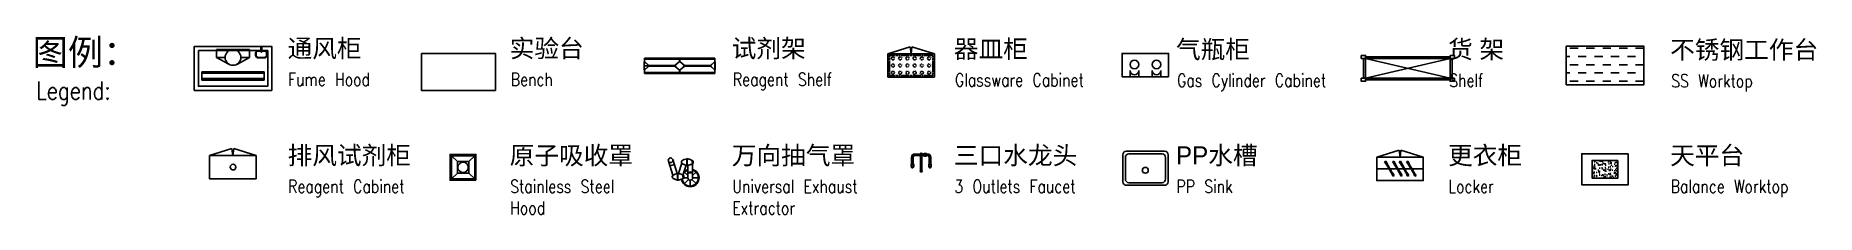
# Model space of a CAD drawing. Header units: millimetres. Extents: x -79903 to 358239, y -413462 to -100990.
# Drawn here: x -8131 to 26315, y -224661 to -221201 of the extents above; entities that cross this region are included whole.
import ezdxf

# ---------------------------------------------------------------- set-up
doc = ezdxf.new("R2010")
doc.units = ezdxf.units.MM
doc.header["$LTSCALE"] = 300
doc.layers.add('D打印框', color=7, linetype='Continuous', lineweight=50)
for name, color, linetype in [('K柯禹-实验家具', 140, 'Continuous'), ('K柯禹-排风设备', 30, 'Continuous'), ('K柯禹-文字说明', 7, 'Continuous'), ('K柯禹-给排水', 121, 'Continuous'), ('K柯禹-通风设备', 30, 'Continuous'), ('S实验室家具', 5, 'Continuous')]:
    doc.layers.add(name, color=color, linetype=linetype)
doc.styles.add('_HZTXT', font='txt.shx', dxfattribs={"width": 0.8, "bigfont": 'hztxt.shx'})
doc.styles.get("Standard").update_dxf_attribs({"font": 'arial.ttf'})

msp = doc.modelspace()

# ---------------------------------------------------------------- texts
at = {"color": 7, "linetype": 'ByBlock', "char_height": 311.88331, "attachment_point": 1}
for s, insert in [('{\\fChangFangSong|b0|i0|c134|p49;\\H1.1222x;通风柜}', (-3257.312, -221273.431)), ('{\\fChangFangSong|b0|i0|c134|p49;\\H1.1222x;排风试剂柜}', (-3257.312, -223343.79)), ('{\\fChangFangSong|b0|i0|c134|p49;\\H1.1222x;原子吸收罩}', (1038.679, -223343.79))]:
    msp.add_mtext(s, dxfattribs=dict(at, insert=insert))
for s, insert, width in [('{\\fChangFangSong|b0|i0|c134|p49;\\H1.1222x;实验台}', (1038.679, -221273.431), 1513.51553), ('{\\fChangFangSong|b0|i0|c134|p49;\\H1.1222x;试剂架}', (5334.669, -221273.431), 1513.51553), ('{\\fChangFangSong|b0|i0|c134|p49;\\H1.1222x;器皿柜}', (9630.66, -221282.663), 1513.51553), ('{\\fChangFangSong|b0|i0|c134|p49;\\H1.1222x;气瓶柜}', (13926.65, -221291.896), 1513.51553), ('{\\fChangFangSong|b0|i0|c134|p49;\\H1.1222x;货 架}', (19190.358, -221291.896), 1513.51553), ('{\\fChangFangSong|b0|i0|c134|p49;\\H1.1222x;不锈钢工作台}', (23486.348, -221301.128), 2909.94213), ('{\\fChangFangSong|b0|i0|c134|p49;\\H1.1222x;万向抽气罩}', (5334.669, -223343.79), 2583.90505), ('{\\fChangFangSong|b0|i0|c134|p49;\\H1.1222x;三口水龙头}', (9630.66, -223343.79), 2589.33939), ('{\\fChangFangSong|b0|i0|c134|p49;\\H1.1222x;PP水槽}', (13926.65, -223343.79), 1654.18736), ('{\\fChangFangSong|b0|i0|c134|p49;\\H1.1222x;更衣柜}', (19190.358, -223343.79), 1654.18736), ('{\\fChangFangSong|b0|i0|c134|p49;\\H1.1222x;天平台}', (23486.348, -223343.79), 1654.18736)]:
    msp.add_mtext(s, dxfattribs=dict(at, insert=insert, width=width))
at = {"layer": 'K柯禹-文字说明', "color": 7, "linetype": 'ByBlock', "insert": (-8188.403, -221273.431), "char_height": 311.88331, "width": 3478.0003, "attachment_point": 1}
msp.add_mtext('{\\fChangFangSong|b0|i0|c134|p49;\\H1.6032x;图例：}', dxfattribs=at)
at = {"layer": 'K柯禹-文字说明', "attachment_point": 1, "style": '_HZTXT'}
for s, insert, char_height in [('Legend:', (-8119.608, -222089.933), 350), ('Fume Hood', (-3247.906, -221923.871), 250), ('Bench', (1059.792, -221923.871), 250), ('Reagent Shelf', (5355.782, -221923.871), 250), ('Glassware Cabinet', (9651.773, -221933.104), 250), ('Gas Cylinder Cabinet', (13947.764, -221942.336), 250), ('Shelf', (19211.471, -221942.336), 250), ('SS Worktop', (23507.462, -221951.569), 250), ('Reagent Cabinet', (-3247.906, -223994.231), 250), ('Stainless Steel\\PHood', (1048.084, -223994.231), 250), ('Universal Exhaust\\PExtractor', (5344.075, -223994.231), 250), ('3 Outlets Faucet', (9640.066, -223994.231), 250), ('PP Sink', (13936.056, -223994.231), 250), ('Locker', (19199.764, -223994.231), 250), ('Balance Worktop', (23495.754, -223994.231), 250)]:
    msp.add_mtext_dynamic_manual_height_columns(s, width=4012.33794, gutter_width=1000, heights=[0], dxfattribs=dict(at, insert=insert, char_height=char_height))

# ---------------------------------------------------------------- blocks, each defined once
blk = doc.blocks.new('1500fh')
at = {"layer": 'K柯禹-排风设备'}
for p, q in [((-1068, -61), (-432, -61)), ((-1068, -61), (-1068, -213)), ((-1068, -213), (-902, -213)), ((-1068, -213), (-831, -342)), ((-432, -213), (-666, -340)), ((-598, -213), (-432, -213)), ((-432, -213), (-432, -61)), ((-150, -490), (-1350, -490)), ((-1350, -490), (-1350, -650)), ((-1350, -520), (-150, -520)), ((-1350, -620), (-150, -620)), ((-1350, -650), (-150, -650)), ((-150, -650), (-150, -490))]:
    blk.add_line(p, q, dxfattribs=at)
for points in [[(-1500, -850), (0, -850), (0, 0), (-1500, 0)], [(-1420, -80), (-79, -80), (-79, -770), (-1420, -770)]]:
    blk.add_lwpolyline(points, close=True, dxfattribs=at)
blk.add_circle((-750, -213), 152, dxfattribs=at)
at = {"layer": 'K柯禹-给排水'}
for p, q in [((-217, -3), (-221, 0)), ((-179, 0), (-221, 0)), ((-179, 0), (-183, -3)), ((-312, -171), (-312, -130)), ((-302, -171), (-302, -130)), ((-262, -80), (-142, -80)), ((-262, -90), (-142, -90)), ((-142, -211), (-262, -211)), ((-142, -221), (-262, -221)), ((-183, -3), (-217, -3)), ((-210, -80), (-210, -3)), ((-210, -3), (-190, -3)), ((-190, -80), (-210, -80)), ((-192, -86), (-208, -86)), ((-193, -92), (-207, -92)), ((-193, -97), (-207, -97)), ((-195, -103), (-205, -103)), ((-196, -109), (-204, -109)), ((-190, -3), (-190, -80)), ((-102, -130), (-102, -171)), ((-92, -130), (-92, -171))]:
    blk.add_line(p, q, dxfattribs=at)
for centre, radius, start, end in [((-262, -130), 50.1, 90, 180), ((-262, -171), 50.1, 180, 270), ((-262, -130), 40, 90, 180), ((-262, -171), 40, 180, 270), ((-137, -85), 70.8, 176.5379, 199.7158), ((-263, -85), 70.8, 340.2842, 3.4621), ((-142, -130), 50.1, 0, 90), ((-142, -130), 40, 0, 90), ((-142, -171), 50.1, 270, 0), ((-142, -171), 40, 270, 0)]:
    blk.add_arc(centre, radius, start, end, dxfattribs=at)
for p in [(-200, -86), (-200, -92), (-200, -97), (-200, -103)]:
    blk.add_point(p, dxfattribs=at)
blk = doc.blocks.new('123aad')
at = {"layer": 'K柯禹-实验家具', "color": 142, "linetype": 'Continuous'}
for p, q in [((1325554, 382044), (1325986, 382179)), ((1325554, 382044), (1325554, 381595)), ((1326454, 382044), (1325554, 382044)), ((1325986, 382179), (1326004, 382044)), ((1326021, 382179), (1326004, 382044)), ((1326454, 382044), (1326021, 382179)), ((1326454, 381595), (1326454, 382044)), ((1325554, 381595), (1326454, 381595))]:
    blk.add_line(p, q, dxfattribs=at)
at = {"layer": 'K柯禹-实验家具', "color": 142}
for points in [[(1325584, 382002), (1325584, 382014), (1325593, 382014)], [(1325602, 382014), (1325617, 382014)], [(1325623, 382014), (1325638, 382014)], [(1325647, 382014), (1325663, 382014)], [(1325669, 382014), (1325684, 382014)], [(1325693, 382014), (1325705, 382014)], [(1325714, 382014), (1325730, 382014)], [(1325736, 382014), (1325751, 382014)], [(1325760, 382014), (1325775, 382014)], [(1325781, 382014), (1325796, 382014)], [(1325806, 382014), (1325818, 382014)], [(1325827, 382014), (1325842, 382014)], [(1325848, 382014), (1325863, 382014)], [(1325872, 382014), (1325888, 382014)], [(1325894, 382014), (1325909, 382014)], [(1325918, 382014), (1325933, 382014)], [(1325939, 382014), (1325954, 382014)], [(1325961, 382014), (1325976, 382014)], [(1325985, 382014), (1326000, 382014)], [(1326006, 382014), (1326021, 382014)], [(1326030, 382014), (1326046, 382014)], [(1326052, 382014), (1326067, 382014)], [(1326073, 382014), (1326088, 382014)], [(1326097, 382014), (1326113, 382014)], [(1326119, 382014), (1326134, 382014)], [(1326143, 382014), (1326158, 382014)], [(1326164, 382014), (1326179, 382014)], [(1326186, 382014), (1326201, 382014)], [(1326210, 382014), (1326225, 382014)], [(1326231, 382014), (1326246, 382014)], [(1326255, 382014), (1326271, 382014)], [(1326277, 382014), (1326292, 382014)], [(1326298, 382014), (1326313, 382014)], [(1326322, 382014), (1326337, 382014)], [(1326344, 382014), (1326359, 382014)], [(1326368, 382014), (1326383, 382014)], [(1326389, 382014), (1326404, 382014)], [(1326410, 382014), (1326423, 382014)], [(1326423, 382014), (1326423, 382002)], [(1325584, 381981), (1325584, 381996)], [(1325584, 381956), (1325584, 381971)], [(1325584, 381935), (1325584, 381950)], [(1325584, 381914), (1325584, 381929)], [(1325584, 381889), (1325584, 381905)], [(1325584, 381868), (1325584, 381883)], [(1325584, 381844), (1325584, 381859)], [(1325584, 381822), (1325584, 381838)], [(1325584, 381801), (1325584, 381816)], [(1325584, 381777), (1325584, 381792)], [(1325584, 381756), (1325584, 381771)], [(1325584, 381731), (1325584, 381746)], [(1325584, 381710), (1325584, 381725)], [(1325584, 381689), (1325584, 381704)], [(1325584, 381664), (1325584, 381680)], [(1325623, 381959), (1325626, 381944)], [(1325623, 381819), (1325626, 381804)], [(1325623, 381680), (1325626, 381664)], [(1325632, 381981), (1325626, 381974), (1325626, 381965)], [(1325632, 381841), (1325626, 381835), (1325626, 381826)], [(1325632, 381701), (1325626, 381695), (1325626, 381686)], [(1325632, 381938), (1325638, 381932), (1325644, 381932)], [(1325632, 381798), (1325638, 381792), (1325644, 381792)], [(1325654, 381990), (1325638, 381984)], [(1325654, 381850), (1325638, 381844)], [(1325654, 381710), (1325638, 381704)], [(1325654, 381929), (1325669, 381932)], [(1325654, 381789), (1325669, 381792)], [(1325675, 381981), (1325669, 381984), (1325660, 381987)], [(1325675, 381841), (1325669, 381844), (1325660, 381847)], [(1325675, 381701), (1325669, 381704), (1325660, 381707)], [(1325675, 381938), (1325678, 381944), (1325681, 381950)], [(1325675, 381798), (1325678, 381804), (1325681, 381810)], [(1325675, 381658), (1325678, 381664), (1325681, 381670)], [(1325684, 381959), (1325678, 381974)], [(1325684, 381819), (1325678, 381835)], [(1325684, 381680), (1325678, 381695)], [(1325763, 381959), (1325766, 381944)], [(1325763, 381819), (1325766, 381804)], [(1325763, 381680), (1325766, 381664)], [(1325772, 381981), (1325766, 381974), (1325766, 381965)], [(1325772, 381841), (1325766, 381835), (1325766, 381826)], [(1325772, 381701), (1325766, 381695), (1325766, 381686)], [(1325772, 381938), (1325778, 381932), (1325784, 381932)], [(1325772, 381798), (1325778, 381792), (1325784, 381792)], [(1325793, 381990), (1325778, 381984)], [(1325793, 381850), (1325778, 381844)], [(1325793, 381710), (1325778, 381704)], [(1325793, 381929), (1325809, 381932)], [(1325793, 381789), (1325809, 381792)], [(1325815, 381981), (1325809, 381984), (1325799, 381987)], [(1325815, 381841), (1325809, 381844), (1325799, 381847)], [(1325815, 381701), (1325809, 381704), (1325799, 381707)], [(1325815, 381938), (1325818, 381944), (1325821, 381950)], [(1325815, 381798), (1325818, 381804), (1325821, 381810)], [(1325815, 381658), (1325818, 381664), (1325821, 381670)], [(1325824, 381959), (1325818, 381974)], [(1325824, 381819), (1325818, 381835)], [(1325824, 381680), (1325818, 381695)], [(1325903, 381959), (1325906, 381944)], [(1325903, 381819), (1325906, 381804)], [(1325903, 381680), (1325906, 381664)], [(1325912, 381981), (1325906, 381974), (1325906, 381965)], [(1325912, 381841), (1325906, 381835), (1325906, 381826)], [(1325912, 381701), (1325906, 381695), (1325906, 381686)], [(1325912, 381938), (1325918, 381932), (1325924, 381932)], [(1325912, 381798), (1325918, 381792), (1325924, 381792)], [(1325933, 381990), (1325918, 381984)], [(1325933, 381850), (1325918, 381844)], [(1325933, 381710), (1325918, 381704)], [(1325933, 381929), (1325948, 381932)], [(1325933, 381789), (1325948, 381792)], [(1325954, 381981), (1325948, 381984), (1325939, 381987)], [(1325954, 381841), (1325948, 381844), (1325939, 381847)], [(1325954, 381701), (1325948, 381704), (1325939, 381707)], [(1325954, 381938), (1325958, 381944), (1325961, 381950)], [(1325954, 381798), (1325958, 381804), (1325961, 381810)], [(1325954, 381658), (1325958, 381664), (1325961, 381670)], [(1325964, 381959), (1325958, 381974)], [(1325964, 381819), (1325958, 381835)], [(1325964, 381680), (1325958, 381695)], [(1326043, 381959), (1326046, 381944)], [(1326043, 381819), (1326046, 381804)], [(1326043, 381680), (1326046, 381664)], [(1326052, 381981), (1326046, 381974), (1326046, 381965)], [(1326052, 381841), (1326046, 381835), (1326046, 381826)], [(1326052, 381701), (1326046, 381695), (1326046, 381686)], [(1326052, 381938), (1326058, 381932), (1326067, 381932)], [(1326052, 381798), (1326058, 381792), (1326067, 381792)], [(1326073, 381990), (1326058, 381984)], [(1326073, 381850), (1326058, 381844)], [(1326073, 381710), (1326058, 381704)], [(1326073, 381929), (1326088, 381932)], [(1326073, 381789), (1326088, 381792)], [(1326094, 381981), (1326088, 381984), (1326079, 381987)], [(1326094, 381841), (1326088, 381844), (1326079, 381847)], [(1326094, 381701), (1326088, 381704), (1326079, 381707)], [(1326094, 381938), (1326100, 381944), (1326100, 381950)], [(1326094, 381798), (1326100, 381804), (1326100, 381810)], [(1326094, 381658), (1326100, 381664), (1326100, 381670)], [(1326103, 381959), (1326100, 381974)], [(1326103, 381819), (1326100, 381835)], [(1326103, 381680), (1326100, 381695)], [(1326182, 381959), (1326186, 381944)], [(1326182, 381819), (1326186, 381804)], [(1326182, 381680), (1326186, 381664)], [(1326192, 381981), (1326186, 381974), (1326186, 381965)], [(1326192, 381841), (1326186, 381835), (1326186, 381826)], [(1326192, 381701), (1326186, 381695), (1326186, 381686)], [(1326192, 381938), (1326198, 381932), (1326207, 381932)], [(1326192, 381798), (1326198, 381792), (1326207, 381792)], [(1326213, 381990), (1326198, 381984)], [(1326213, 381850), (1326198, 381844)], [(1326213, 381710), (1326198, 381704)], [(1326213, 381929), (1326228, 381932)], [(1326213, 381789), (1326228, 381792)], [(1326234, 381981), (1326228, 381984), (1326222, 381987)], [(1326234, 381841), (1326228, 381844), (1326222, 381847)], [(1326234, 381701), (1326228, 381704), (1326222, 381707)], [(1326234, 381938), (1326240, 381944), (1326240, 381950)], [(1326234, 381798), (1326240, 381804), (1326240, 381810)], [(1326234, 381658), (1326240, 381664), (1326240, 381670)], [(1326243, 381959), (1326240, 381974)], [(1326243, 381819), (1326240, 381835)], [(1326243, 381680), (1326240, 381695)], [(1326322, 381959), (1326328, 381944)], [(1326322, 381819), (1326328, 381804)], [(1326322, 381680), (1326328, 381664)], [(1326331, 381981), (1326328, 381974), (1326325, 381965)], [(1326331, 381841), (1326328, 381835), (1326325, 381826)], [(1326331, 381701), (1326328, 381695), (1326325, 381686)], [(1326331, 381938), (1326337, 381932), (1326347, 381932)], [(1326331, 381798), (1326337, 381792), (1326347, 381792)], [(1326353, 381990), (1326337, 381984)], [(1326353, 381850), (1326337, 381844)], [(1326353, 381710), (1326337, 381704)], [(1326353, 381929), (1326368, 381932)], [(1326353, 381789), (1326368, 381792)], [(1326374, 381981), (1326362, 381987)], [(1326374, 381841), (1326362, 381847)], [(1326374, 381701), (1326362, 381707)], [(1326374, 381938), (1326380, 381944), (1326380, 381950)], [(1326374, 381798), (1326380, 381804), (1326380, 381810)], [(1326374, 381658), (1326380, 381664), (1326380, 381670)], [(1326383, 381959), (1326380, 381974)], [(1326383, 381819), (1326380, 381835)], [(1326383, 381680), (1326380, 381695)], [(1326423, 381996), (1326423, 381981)], [(1326423, 381971), (1326423, 381956)], [(1326423, 381950), (1326423, 381935)], [(1326423, 381929), (1326423, 381914)], [(1326423, 381905), (1326423, 381889)], [(1326423, 381883), (1326423, 381868)], [(1326423, 381859), (1326423, 381844)], [(1326423, 381838), (1326423, 381822)], [(1326423, 381816), (1326423, 381801)], [(1326423, 381792), (1326423, 381777)], [(1326423, 381771), (1326423, 381756)], [(1326423, 381746), (1326423, 381731)], [(1326423, 381725), (1326423, 381710)], [(1326423, 381704), (1326423, 381689)], [(1326423, 381680), (1326423, 381664)], [(1325584, 381643), (1325584, 381658)], [(1325593, 381625), (1325584, 381625), (1325584, 381634)], [(1325617, 381625), (1325602, 381625)], [(1325638, 381625), (1325623, 381625)], [(1325632, 381658), (1325638, 381652), (1325644, 381652)], [(1325663, 381625), (1325647, 381625)], [(1325654, 381649), (1325669, 381652)], [(1325684, 381625), (1325669, 381625)], [(1325705, 381625), (1325693, 381625)], [(1325730, 381625), (1325714, 381625)], [(1325751, 381625), (1325736, 381625)], [(1325775, 381625), (1325760, 381625)], [(1325772, 381658), (1325778, 381652), (1325784, 381652)], [(1325796, 381625), (1325781, 381625)], [(1325793, 381649), (1325809, 381652)], [(1325818, 381625), (1325806, 381625)], [(1325842, 381625), (1325827, 381625)], [(1325863, 381625), (1325848, 381625)], [(1325888, 381625), (1325872, 381625)], [(1325909, 381625), (1325894, 381625)], [(1325912, 381658), (1325918, 381652), (1325924, 381652)], [(1325933, 381625), (1325918, 381625)], [(1325933, 381649), (1325948, 381652)], [(1325954, 381625), (1325939, 381625)], [(1325976, 381625), (1325961, 381625)], [(1326000, 381625), (1325985, 381625)], [(1326021, 381625), (1326006, 381625)], [(1326046, 381625), (1326030, 381625)], [(1326052, 381658), (1326058, 381652), (1326067, 381652)], [(1326067, 381625), (1326052, 381625)], [(1326073, 381649), (1326088, 381652)], [(1326088, 381625), (1326073, 381625)], [(1326113, 381625), (1326097, 381625)], [(1326134, 381625), (1326119, 381625)], [(1326158, 381625), (1326143, 381625)], [(1326179, 381625), (1326164, 381625)], [(1326201, 381625), (1326186, 381625)], [(1326192, 381658), (1326198, 381652), (1326207, 381652)], [(1326225, 381625), (1326210, 381625)], [(1326213, 381649), (1326228, 381652)], [(1326246, 381625), (1326231, 381625)], [(1326271, 381625), (1326255, 381625)], [(1326292, 381625), (1326277, 381625)], [(1326313, 381625), (1326298, 381625)], [(1326337, 381625), (1326322, 381625)], [(1326331, 381658), (1326337, 381652), (1326347, 381652)], [(1326359, 381625), (1326344, 381625)], [(1326353, 381649), (1326368, 381652)], [(1326383, 381625), (1326368, 381625)], [(1326404, 381625), (1326389, 381625)], [(1326423, 381634), (1326423, 381625), (1326410, 381625)], [(1326423, 381658), (1326423, 381643)]]:
    blk.add_lwpolyline(points, dxfattribs=at)
blk = doc.blocks.new('排风试剂柜')
for p, q in [((0, 0), (-900, 0)), ((-900, 0), (-900, -450)), ((0, -450), (0, 0)), ((-900, -450), (-468, -585)), ((-900, -450), (0, -450)), ((-468, -585), (-450, -450)), ((-432, -585), (-450, -450)), ((0, -450), (-432, -585))]:
    blk.add_line(p, q)
blk.add_circle((-452, -225), 55)
blk = doc.blocks.new('A$C074D4DC8')
at = {"linetype": 'Continuous'}
for p, q in [((335, 264), (335, 0)), ((699, 264), (699, 0)), ((1266, 264), (1266, 0)), ((1630, 264), (1630, 0))]:
    blk.add_line(p, q, dxfattribs=at)
blk.add_lwpolyline([(1965, 0), (1965, 983), (0, 983), (0, 0)], close=True, dxfattribs=at)
for centre in [(517, 516), (1448, 516)]:
    blk.add_circle(centre, 182, dxfattribs=at)
for centre in [(517, 264), (1448, 264)]:
    blk.add_arc(centre, 182, 180, 0, dxfattribs=at)
blk = doc.blocks.new('174528')
at = {"layer": 'K柯禹-实验家具', "color": 142}
for p, q in [((-258, -442, 0), (-258, -58)), ((-216, -29), (1418, -29)), ((-216, -442, 0), (-216, -58)), ((-216, -58), (1418, -58)), ((-216, -442, 0), (1418, -58)), ((1418, -442, 0), (-216, -58)), ((1418, -442, 0), (1418, -58)), ((1460, -442, 0), (1460, -58)), ((-216, -442, 0), (1418, -442, 0)), ((-216, -471, 0), (1418, -471, 0))]:
    blk.add_line(p, q, dxfattribs=at)
for points in [[(-216, -58), (-300, -58), (-300, 0), (-216, 0)], [(1502, -58), (1418, -58), (1418, 0), (1502, 0)]]:
    blk.add_lwpolyline(points, close=True, dxfattribs=at)
at = {"layer": 'K柯禹-实验家具', "color": 142, "elevation": 0}
for points in [[(-216, -500), (-300, -500), (-300, -442), (-216, -442)], [(1502, -500), (1418, -500), (1418, -442), (1502, -442)]]:
    blk.add_lwpolyline(points, close=True, dxfattribs=at)
blk = doc.blocks.new('A$C428B26A6')
at = {"layer": 'K柯禹-实验家具', "color": 142}
for p, q in [((50, 900), (-85, 468)), ((130, 588), (411, 750)), ((275, 900), (275, 0)), ((418, 737), (404, 762)), ((-85, 468), (50, 450)), ((-85, 432), (50, 450)), ((50, 0), (-85, 432)), ((137, 576), (123, 600)), ((137, 435), (123, 459)), ((130, 447), (411, 609)), ((131, 319), (411, 481)), ((418, 597), (404, 622)), ((404, 493), (418, 469)), ((138, 307), (124, 331)), ((138, 152), (124, 176)), ((131, 164), (411, 326)), ((404, 338), (418, 314))]:
    blk.add_line(p, q, dxfattribs=at)
blk.add_lwpolyline([(50, 0), (500, 0), (500, 900), (50, 900)], close=True, dxfattribs=at)
for centre, start, end in [((-870, 2639), 295.9622, 304.1516), ((1407, -1304), 115.8484, 124.0378), ((-870, 2499), 295.9622, 304.1516), ((-869, 2371), 295.9622, 304.1516), ((1407, -1445), 115.8484, 124.0378), ((1407, -1573), 115.8484, 124.0378), ((-869, 2216), 295.9622, 304.1516), ((1407, -1728), 115.8484, 124.0378)]:
    blk.add_arc(centre, 2269, start, end, dxfattribs=at)
blk = doc.blocks.new('BT')
at = {"layer": 'K柯禹-实验家具'}
h = blk.add_hatch(dxfattribs=at)
h.set_pattern_fill('AR-CONC', color=151, scale=20, style=0)
h.set_pattern_definition([(310, (-110816.74, -4931.03), (143.45204, 12.55043), [15, -165]), (5, (-110816.74, -4931.03), (-27.75027, -150.43843), [12, -132]), (259.5486, (-110804.78, -4929.98), (115.70188, -137.8879), [12.74804, -140.22842]), (313.8158, (-110816.74, -4971.03), (213.4482, 33.1038), [22.5, -247.5]), (263.3644, (-110798.95, -4968.27), (186.93254, -194.82357), [19.12206, -210.3426]), (8.8158, (-110816.74, -4971.03), (186.9324, -194.8237), [18, -198]), (339, (-110796.74, -4961.03), (119.38141, 80.52378), [15, -165]), (34, (-110796.74, -4961.03), (48.66307, -145.03), [12, -132]), (288.5486, (-110786.79, -4954.32), (168.04453, -64.5061), [12.74804, -140.22842]), (322.5, (-110816.74, -4931.026), (2.43197, -66.57877), [0, -130.4, 0, -134, 0, -132.5]), (352.5, (-110816.74, -4931.026), (52.613907, -78.882342), [0, -76.4, 0, -127.4, 0, -50.5]), (32.5, (-110861.34, -4931.026), (106.764487, 4.510974), [0, -50, 0, -156, 0, -207]), (42.5, (-110881.34, -4931.03), (116.63723, -20.021), [0, -65, 0, -103.6, 0, -147])])
h.paths.add_polyline_path([(200, 470), (200, 130), (700, 130), (700, 470)])
at = {"layer": 'K柯禹-实验家具', "color": 140}
for points in [[(0, 600), (900, 600), (900, 0), (0, 0)], [(200, 470), (700, 470), (700, 130), (200, 130)]]:
    blk.add_lwpolyline(points, close=True, dxfattribs=at)
blk = doc.blocks.new('*U323')
at = {"layer": 'K柯禹-实验家具'}
h = blk.add_hatch(dxfattribs=at)
h.set_pattern_fill('DASH', color=8, scale=50, style=0)
h.set_pattern_definition([(360, (373581.72, 1289852.34), (158.75, 158.75), [158.75, -158.75])])
h.paths.add_polyline_path([(256543, 33421), (255043, 33421), (255043, 34171), (256543, 34171)])
blk.add_lwpolyline([(256543, 33421), (255043, 33421), (255043, 34171), (256543, 34171)], close=True, dxfattribs=at)
blk = doc.blocks.new('平面万向吸风罩')
at = {"layer": 'K柯禹-排风设备'}
for p, q in [((-184, -399), (-263, -320)), ((-152, -386), (-152, -306)), ((-121, -80), (-139, -80)), ((-139, -80), (-139, -85)), ((-121, -85), (-121, -80)), ((-107, -386), (-41, -320)), ((170, -8), (-97, -96)), ((94, -351), (-97, -288)), ((206, -91), (-64, -180)), ((130, -268), (-64, -204)), ((82, -37), (110, -123)), ((163, -260), (144, -260)), ((144, -260), (144, -264)), ((163, -264), (163, -260)), ((-196, -431), (-309, -431)), ((-183, -462), (-263, -542)), ((-152, -386), (90, -386)), ((-152, -475), (-152, -588)), ((-152, -476), (123, -476)), ((-107, -476), (-41, -542))]:
    blk.add_line(p, q, dxfattribs=at)
blk.add_circle((188, -49), 45.2, dxfattribs=at)
for centre, radius, start, end in [((-152, -431), 170, 97.9506, 343.8768), ((-152, -431), 157, 96.7741, 342.3751), ((-176, -192), 20, 164.6098, 192.2325), ((337, -381), 571, 148.8917, 152.4212), ((-152, -431), 157, 17.5576, 58.3628), ((-73, -192), 10, 335.2146, 27.7298), ((-152, -431), 170, 16.2327, 46.161), ((621, -561), 571, 148.8917, 152.4212), ((-152, -430), 44.5, 90.2946, 269.7054), ((107, -372), 20, 164.6098, 192.2325)]:
    blk.add_arc(centre, radius, start, end, dxfattribs=at)
for points, knots in [([(-196, -187), (-192, -172), (-185, -148), (-174, -125), (-169, -116)], [0.486697, 0.486697, 0.486697, 0.486697, 45.539647, 75.754275, 75.754275, 75.754275, 75.754275]), ([(-64, -188), (-83, -185), (-128, -179), (-172, -185), (-196, -188)], [0.217026, 0.217026, 0.217026, 0.217026, 59.092472, 133.178051, 133.178051, 133.178051, 133.178051]), ([(-64, -196), (-83, -193), (-127, -187), (-171, -192), (-196, -196)], [1.193058, 1.193058, 1.193058, 1.193058, 59.092472, 133.779754, 133.779754, 133.779754, 133.779754]), ([(-156, -304), (-165, -288), (-181, -252), (-192, -216), (-196, -196)], [0, 0, 0, 0, 55.41037, 115.374393, 115.374393, 115.374393, 115.374393]), ([(-102, -298), (-112, -304), (-127, -314), (-148, -308), (-156, -304)], [2.629977, 2.629977, 2.629977, 2.629977, 32.940007, 59.954467, 59.954467, 59.954467, 59.954467]), ([(-102, -298), (-94, -284), (-76, -248), (-68, -213), (-63, -192)], [1.156838, 1.156838, 1.156838, 1.156838, 51.656977, 115.405387, 115.405387, 115.405387, 115.405387]), ([(88, -366), (92, -352), (99, -328), (110, -305), (114, -296)], [0.486697, 0.486697, 0.486697, 0.486697, 45.539647, 75.754275, 75.754275, 75.754275, 75.754275]), ([(-56, -477), (-50, -456), (-51, -434), (-56, -411), (-60, -385)], [8.47608, 8.47608, 8.47608, 8.47608, 31.881697, 77.603777, 77.603777, 77.603777, 77.603777]), ([(-42, -478), (-38, -455), (-36, -431), (-44, -408), (-46, -385)], [5.840108, 5.840108, 5.840108, 5.840108, 31.881697, 79.20045, 79.20045, 79.20045, 79.20045]), ([(220, -368), (200, -365), (156, -358), (112, -364), (88, -368)], [0.217026, 0.217026, 0.217026, 0.217026, 59.092472, 133.178051, 133.178051, 133.178051, 133.178051]), ([(220, -375), (201, -372), (157, -367), (113, -372), (88, -375)], [1.193058, 1.193058, 1.193058, 1.193058, 59.092472, 133.779754, 133.779754, 133.779754, 133.779754]), ([(127, -484), (119, -467), (103, -432), (92, -396), (88, -376)], [0, 0, 0, 0, 55.41037, 115.374393, 115.374393, 115.374393, 115.374393]), ([(181, -478), (172, -484), (157, -494), (136, -487), (127, -484)], [2.629977, 2.629977, 2.629977, 2.629977, 32.940007, 59.954467, 59.954467, 59.954467, 59.954467]), ([(181, -478), (190, -463), (208, -427), (216, -392), (221, -371)], [1.156838, 1.156838, 1.156838, 1.156838, 51.656977, 115.405387, 115.405387, 115.405387, 115.405387])]:
    blk.add_open_spline(points, degree=3, knots=knots, dxfattribs=at)
for points in [[(-100, -293), (-130, -290), (-157, -301)], [(-108, -86), (-129, -84), (-152, -86)], [(-64, -187), (-79, -136), (-108, -86)], [(175, -265), (155, -264), (132, -265)], [(219, -367), (205, -316), (175, -265)], [(184, -473), (154, -469), (126, -480)]]:
    blk.add_spline(points, degree=3, dxfattribs=at)
blk = doc.blocks.new('万向')
at = {"layer": 'K柯禹-排风设备', "rotation": 89.99999999999999}
blk.add_blockref('平面万向吸风罩', (-49, -188), dxfattribs=at)
blk = doc.blocks.new('*U322')
at = {"layer": 'K柯禹-排风设备'}
for p, q in [((-110, 110), (-225, 225)), ((110, 110), (225, 225)), ((-110, -110), (-225, -225)), ((110, -110), (225, -225))]:
    blk.add_line(p, q, dxfattribs=at)
for points in [[(250, -250), (250, 250), (-250, 250), (-250, -250)], [(225, -225), (225, 225), (-225, 225), (-225, -225)], [(110, -110), (110, 110), (-110, 110), (-110, -110)]]:
    blk.add_lwpolyline(points, close=True, dxfattribs=at)
blk.add_circle((0, 0), 100, dxfattribs=at)

# ---------------------------------------------------------------- linework, layer by layer
at = {"layer": 'K柯禹-实验家具', "ltscale": 10}
for p, q in [((3650.18, -221707.071, -130.381), (3639.853, -221707.071, -130.381)), ((3639.853, -221707.071, -130.381), (3639.853, -221865.52, -130.381)), ((3639.853, -221786.295, -130.381), (3725.203, -221786.295, -130.381)), ((3648.998, -221710.105, -130.381), (3642.888, -221710.105, -130.381)), ((3642.888, -221710.105, -130.381), (3642.888, -221783.261, -130.381)), ((3642.888, -221789.33, -130.381), (3642.888, -221862.486, -130.381)), ((3645.923, -221638.033, 2.384), (4323.242, -221638.033, 116.183)), ((3645.923, -221638.033, 2.384), (3645.923, -221710.105, 2.384)), ((3646.681, -221638.033, 2.384), (3646.681, -221710.105, -130.381)), ((4322.483, -221638.791, 2.384), (3646.681, -221638.787, 0.995)), ((4323.242, -221649.761, 27.271), (3646.681, -221649.775, -19.246)), ((3646.681, -221652.18, -23.677), (4323.242, -221652.037, 138.793)), ((4323.242, -221654.312, 27.317), (3646.681, -221654.156, -27.317)), ((3722.168, -221777.303, -130.381), (3648.998, -221710.105, -130.381)), ((3648.998, -221862.486, -130.381), (3722.168, -221795.288, -130.381)), ((3725.203, -221775.969, -130.381), (3650.18, -221707.071, -130.381)), ((3650.18, -221865.52, -130.381), (3725.203, -221796.622, -130.381)), ((3722.168, -221782.937, -130.381), (3722.168, -221777.303, -130.381)), ((3722.168, -221782.937, -130.381), (4243.958, -221782.937, -4.154)), ((4243.958, -221789.654, -130.381), (3722.168, -221789.655, -263.854)), ((3722.168, -221795.288, -130.381), (3722.168, -221789.655, -263.854)), ((3725.203, -221796.622, -130.381), (3725.203, -221775.969, -130.381)), ((4315.947, -221707.071, -130.381), (4240.923, -221775.969, -130.381)), ((4240.923, -221775.969, -130.381), (4240.923, -221796.622, -130.381)), ((4240.923, -221796.622, -130.381), (4315.947, -221865.52, -130.381)), ((4243.958, -221777.303, -130.381), (4317.129, -221710.105, -130.381)), ((4243.958, -221782.937, -4.154), (4243.958, -221777.303, -130.381)), ((4243.958, -221795.288, -130.381), (4243.958, -221789.654, -130.381)), ((4317.129, -221862.486, -130.381), (4243.958, -221795.288, -130.381)), ((4336.599, -221707.071, -130.381), (4315.947, -221707.071, -130.381)), ((4317.129, -221710.105, -130.381), (4335.417, -221710.105, -130.381)), ((4322.483, -221710.105, 2.384), (4322.483, -221638.033, 116.183)), ((4323.242, -221638.033, 116.183), (4323.242, -221710.105, -130.381)), ((4329.304, -221710.105, 116.183), (4329.304, -221638.033, 2.384)), ((4329.304, -221638.033, 2.384), (5006.623, -221638.033, 2.384)), ((5005.864, -221638.791, 2.384), (4329.304, -221638.788, 3.578)), ((5006.623, -221649.761, 27.271), (4329.304, -221649.754, 20.892)), ((4329.304, -221652.088, 24.577), (5006.623, -221652.037, 138.793)), ((5006.623, -221654.312, 27.317), (4329.304, -221654.232, 27.962)), ((4330.062, -221638.033, 2.384), (4330.062, -221710.105, -130.381)), ((4335.417, -221710.105, -130.381), (4408.587, -221777.303, -130.381)), ((4408.587, -221795.288, -130.381), (4335.417, -221862.486, -130.381)), ((4411.622, -221775.969, -130.381), (4336.599, -221707.071, -130.381)), ((4336.599, -221865.52, -130.381), (4411.622, -221796.622, -130.381)), ((4408.587, -221777.303, -130.381), (4408.587, -221782.937, -4.154)), ((4408.587, -221782.937, -4.154), (4930.377, -221782.937, -130.381)), ((4408.587, -221789.654, -130.381), (4408.587, -221795.288, -130.381)), ((4930.377, -221789.654, -130.381), (4408.587, -221789.654, -130.381)), ((4411.622, -221796.622, -130.381), (4411.622, -221775.969, -130.381)), ((4927.343, -221775.969, -130.381), (5002.366, -221707.071, -130.381)), ((4927.343, -221796.622, -130.381), (4927.343, -221775.969, -130.381)), ((5002.366, -221865.52, -130.381), (4927.343, -221796.622, -130.381)), ((4930.377, -221777.303, -130.381), (5003.548, -221710.105, -130.381)), ((4930.377, -221782.937, -130.381), (4930.377, -221777.303, -130.381)), ((4930.377, -221795.288, -130.381), (4930.377, -221789.654, -130.381)), ((5003.548, -221862.486, -130.381), (4930.377, -221795.288, -130.381)), ((5002.366, -221707.071, -130.381), (5012.692, -221707.071, -130.381)), ((5003.548, -221710.105, -130.381), (5009.657, -221710.105, -130.381)), ((5005.864, -221710.105, 2.384), (5005.864, -221638.033, 2.384)), ((5006.623, -221638.033, 2.384), (5006.623, -221710.105, -130.381)), ((5009.657, -221710.105, -130.381), (5009.657, -221862.486, -130.381)), ((5012.692, -221707.071, -130.381), (5012.692, -221865.52, -130.381)), ((3639.853, -221865.52, -130.381), (3650.18, -221865.52, -130.381)), ((3642.888, -221862.486, -130.381), (3648.998, -221862.486, -130.381)), ((3645.923, -221862.486, 2.384), (3645.923, -221934.558, 2.384)), ((4323.242, -221934.558, 2.384), (3645.923, -221934.558, 2.384)), ((3646.681, -221934.558, 2.384), (3646.681, -221862.486, 2.384)), ((4323.242, -221918.281, 27.385), (3646.681, -221918.281, 2.384)), ((3646.681, -221920.557, 2.384), (4323.242, -221920.557, 138.907)), ((4323.242, -221922.832, 27.43), (3646.681, -221922.832, 2.384)), ((3646.681, -221933.8, 2.384), (4322.483, -221933.8, 2.384)), ((4315.947, -221865.52, -130.381), (4336.599, -221865.52, -130.381)), ((4335.417, -221862.486, -130.381), (4317.129, -221862.486, -130.381)), ((4322.483, -221934.558, 116.183), (4322.483, -221862.486, 2.384)), ((4323.242, -221862.486, 2.384), (4323.242, -221934.558, 2.384)), ((4330.062, -221934.558, 2.384), (4330.062, -221865.52, -130.381)), ((5006.623, -221918.281, 27.385), (4330.062, -221918.298, -28.885)), ((4330.062, -221920.589, -24.481), (5006.623, -221920.557, 138.907)), ((5006.623, -221922.832, 27.43), (4330.062, -221922.624, -20.567)), ((5005.864, -221933.8, 2.384), (4330.062, -221934.397, 2.074)), ((5006.623, -221934.558, 69.246), (4330.062, -221934.558, 2.384)), ((5012.692, -221865.52, -130.381), (5002.366, -221865.52, -130.381)), ((5009.657, -221862.486, -130.381), (5003.548, -221862.486, -130.381)), ((5005.864, -221862.486, 2.384), (5005.864, -221934.558, 2.384)), ((5006.623, -221862.668, 69.246), (5006.623, -221934.558, 69.246))]:
    msp.add_line(p, q, dxfattribs=at)
msp.add_lwpolyline([(-669.399, -221545.009), (762.988, -221545.009), (762.988, -222261.202), (-669.399, -222261.202)], close=True, dxfattribs=at)
at = {"layer": 'K柯禹-给排水'}
for p, q in [((8813.944, -223687.688, -0.002), (8813.944, -223552.258, -0.002)), ((8813.944, -223552.33, -0.002), (8843.271, -223552.33, -0.002)), ((8851.601, -223532.185, -0.002), (8831.497, -223510.823, -0.002)), ((8843.271, -223687.694, -0.002), (8843.271, -223552.294, -0.002)), ((8984.081, -223523.855, -0.002), (8871.71, -223523.855, -0.002)), ((8872.218, -223494.556, -0.002), (8984.251, -223494.556, -0.002)), ((8872.218, -223494.556, -0.002), (8872.218, -223523.855, -0.002)), ((8984.081, -223508.751), (8984.081, -223821.196)), ((9013.455, -223508.751), (9013.455, -223821.196)), ((9125.318, -223494.556, -0.002), (9100.964, -223494.556, -0.002)), ((9100.964, -223523.855, -0.002), (9125.826, -223523.855, -0.002)), ((9125.318, -223494.556, -0.002), (9125.318, -223523.855, -0.002)), ((9145.936, -223532.185, -0.002), (9166.04, -223510.823, -0.002)), ((9154.265, -223687.694, -0.002), (9154.265, -223552.294, -0.002)), ((9183.593, -223552.33, -0.002), (9154.265, -223552.33, -0.002)), ((9183.593, -223687.688, -0.002), (9183.593, -223552.258, -0.002)), ((12897.394, -223507.454, 0.003), (12897.394, -224028.85, 0.003)), ((13708.067, -223438.609, 0.003), (12966.239, -223438.609, 0.003)), ((13016.725, -223489.095, 0.003), (13657.581, -223489.095, 0.003)), ((13776.912, -224028.85, 0.003), (13776.912, -223507.454, 0.003)), ((8802.92, -223699.789, 69.538), (8802.92, -223712.347, 104.041)), ((8802.92, -223732.113, 96.846), (8802.92, -223719.554, 62.344)), ((8802.92, -223732.113, 96.846), (8802.92, -223719.554, 62.344)), ((8802.92, -223732.113, 96.846), (8802.92, -223719.554, 62.344)), ((8813.944, -223671.502, -0.002), (8843.271, -223671.502, -0.002)), ((8817.853, -223698.314, 109.148), (8817.853, -223685.756, 74.645)), ((8838.887, -223685.756, 74.645), (8838.887, -223698.314, 109.148)), ((8838.887, -223685.756, 74.645), (8838.887, -223698.314, 109.148)), ((8838.887, -223685.756, 74.645), (8838.887, -223698.314, 109.148)), ((8853.821, -223712.347, 104.041), (8853.821, -223699.789, 69.538)), ((8853.821, -223712.347, 104.041), (8853.821, -223699.789, 69.538)), ((8853.821, -223712.347, 104.041), (8853.821, -223699.789, 69.538)), ((8853.821, -223712.347, 104.041), (8853.821, -223699.789, 69.538)), ((8853.821, -223719.554, 62.344), (8853.821, -223732.113, 96.846)), ((8853.821, -223719.554, 62.344), (8853.821, -223732.113, 96.846)), ((8853.821, -223719.554, 62.344), (8853.821, -223732.113, 96.846)), ((8853.821, -223719.554, 62.344), (8853.821, -223732.113, 96.846)), ((9143.716, -223712.347, 104.041), (9143.716, -223699.789, 69.538)), ((9143.716, -223712.347, 104.041), (9143.716, -223699.789, 69.538)), ((9143.716, -223712.347, 104.041), (9143.716, -223699.789, 69.538)), ((9143.716, -223712.347, 104.041), (9143.716, -223699.789, 69.538)), ((9143.716, -223719.554, 62.344), (9143.716, -223732.113, 96.846)), ((9143.716, -223719.554, 62.344), (9143.716, -223732.113, 96.846)), ((9143.716, -223719.554, 62.344), (9143.716, -223732.113, 96.846)), ((9143.716, -223719.554, 62.344), (9143.716, -223732.113, 96.846)), ((9183.593, -223671.502, -0.002), (9154.265, -223671.502, -0.002)), ((9158.649, -223685.756, 74.645), (9158.649, -223698.314, 109.148)), ((9158.649, -223685.756, 74.645), (9158.649, -223698.314, 109.148)), ((9158.649, -223685.756, 74.645), (9158.649, -223698.314, 109.148)), ((9179.683, -223698.314, 109.148), (9179.683, -223685.756, 74.645)), ((9194.617, -223699.789, 69.538), (9194.617, -223712.347, 104.041)), ((9194.617, -223732.113, 96.846), (9194.617, -223719.554, 62.344)), ((9194.617, -223732.113, 96.846), (9194.617, -223719.554, 62.344)), ((9194.617, -223732.113, 96.846), (9194.617, -223719.554, 62.344)), ((12947.881, -223557.94, 0.003), (12947.881, -223978.364, 0.003)), ((13726.425, -223978.364, 0.003), (13726.425, -223557.94, 0.003)), ((12966.239, -224097.695, 0.003), (13708.067, -224097.695, 0.003)), ((13016.725, -224047.209, 0.003), (13657.581, -224047.209, 0.003))]:
    msp.add_line(p, q, dxfattribs=at)
at = {"layer": 'K柯禹-给排水', "color": 7}
for p, q in [((9013.455, -223523.154, -0.003), (9064.247, -223535.845, 0.008)), ((9015.105, -223496.705, -0.002), (9064.247, -223484.426, 0.008)), ((9045.888, -223515.069, 108.311), (9018.002, -223515.069, 108.311)), ((9045.888, -223504.685, 108.311), (9018.631, -223504.685, 108.311)), ((9045.888, -223504.685, 108.311), (9045.888, -223515.069, 108.311)), ((9064.232, -223520.391, 0.013), (9100.964, -223520.394, 0.016)), ((9100.964, -223484.426, 0.008), (9064.247, -223484.426, 0.008)), ((9100.964, -223484.426, 0.008), (9064.247, -223484.426, 0.008)), ((9100.964, -223484.426, 0.008), (9064.247, -223484.426, 0.008)), ((9100.964, -223484.426, 0.008), (9064.247, -223484.426, 0.008)), ((9064.247, -223484.426, 0.008), (9100.964, -223484.426, 0.008)), ((9064.247, -223484.426, 0.008), (9064.247, -223499.36, 0.008)), ((9064.247, -223484.426, 75.779), (9100.964, -223484.426, 75.779)), ((9064.247, -223484.426, 75.779), (9100.964, -223484.426, 75.779)), ((9064.247, -223484.426, 75.779), (9100.964, -223484.426, 75.779)), ((9064.247, -223484.426, 75.779), (9100.964, -223484.426, 75.779)), ((9100.964, -223499.36, 0.005), (9064.247, -223499.36, 0.005)), ((9100.964, -223499.36, 0.005), (9064.247, -223499.36, 0.005)), ((9100.964, -223499.36, 0.005), (9064.247, -223499.36, 0.005)), ((9100.964, -223499.36, 0.005), (9064.247, -223499.36, 0.005)), ((9064.247, -223499.36, 0.005), (9100.964, -223499.36, 0.005)), ((9064.247, -223499.36, 111.746), (9100.964, -223499.36, 111.746)), ((9064.247, -223499.36, 111.746), (9100.964, -223499.36, 111.746)), ((9064.247, -223499.36, 111.746), (9100.964, -223499.36, 111.746)), ((9064.247, -223499.36, 111.746), (9100.964, -223499.36, 111.746)), ((9064.247, -223520.391, 0.008), (9064.247, -223535.327, 0.008)), ((9100.964, -223520.394, 0.016), (9064.247, -223520.394, 0.016)), ((9100.964, -223520.394, 0.016), (9064.247, -223520.394, 0.016)), ((9100.964, -223520.394, 0.016), (9064.247, -223520.394, 0.016)), ((9100.964, -223520.394, 0.016), (9064.247, -223520.394, 0.016)), ((9064.247, -223520.394, 60.845), (9100.964, -223520.394, 60.845)), ((9064.247, -223520.394, 60.845), (9100.964, -223520.394, 60.845)), ((9064.247, -223520.394, 60.845), (9100.964, -223520.394, 60.845)), ((9064.247, -223520.394, 60.845), (9100.964, -223520.394, 60.845)), ((9064.247, -223535.327, 0.008), (9100.964, -223535.327, 0.008)), ((9064.247, -223535.327, 0.008), (9100.964, -223535.327, 0.008)), ((9064.247, -223535.327, 0.008), (9100.964, -223535.327, 0.008)), ((9064.247, -223535.327, 0.008), (9100.964, -223535.327, 0.008)), ((9100.964, -223535.327, -0.006), (9064.247, -223535.327, -0.006)), ((9100.964, -223535.327, -0.006), (9064.247, -223535.327, -0.006)), ((9100.964, -223535.327, -0.006), (9064.247, -223535.327, -0.006)), ((9100.964, -223535.327, -0.006), (9064.247, -223535.327, -0.006)), ((9100.964, -223535.327, -0.006), (9064.247, -223535.327, -0.006)), ((9100.964, -223484.426, -0.006), (9100.964, -223535.327, -0.006))]:
    msp.add_line(p, q, dxfattribs=at)
at = {"layer": 'K柯禹-给排水'}
msp.add_circle((13334.492, -223807.72, 0.003), 56.223, dxfattribs=at)
for centre, radius, start, end in [((8871.71, -223552.294, -0.002), 57.766, 88.2005634, 180.0359814), ((8871.71, -223552.294, -0.002), 28.439, 90, 180), ((8998.768, -223508.693, 0), 20.263, 316.4525874, 223.5474126), ((8998.768, -223509.243, -0.002), 14.687, 0, 180), ((9125.826, -223552.294, -0.002), 57.766, 359.9640186, 91.7994366), ((9125.826, -223552.294, -0.002), 28.439, 0, 90), ((12966.239, -223507.454, 0.003), 68.845, 90, 180), ((13016.725, -223557.94, 0.003), 68.845, 90, 180), ((13657.581, -223557.94, 0.003), 68.845, 0, 90), ((13708.067, -223507.454, 0.003), 68.845, 0, 90), ((8998.768, -223821.196, -0.001), 19.138, 140.1244038, 39.8755962), ((12966.239, -224028.85, 0.003), 68.845, 180, 270), ((13016.725, -223978.364, 0.003), 68.845, 180, 270), ((13657.581, -223978.364, 0.003), 68.845, 270, 0), ((13708.067, -224028.85, 0.003), 68.845, 270, 0)]:
    msp.add_arc(centre, radius, start, end, dxfattribs=at)
at = {"layer": 'K柯禹-给排水', "extrusion": (0, -1e-16, -1)}
for centre, radius, start, end in [((-8998.768, -223508.751), 31.255, 27.0108525, 151.6586774), ((-8998.768, -223508.751), 31.255, 298.0278822, 331.1023909), ((-8998.768, -223508.751), 31.255, 213.4905235, 241.9721178), ((-8828.569, -223742.713, -0.006), 19.138, 174.1075278, 4.9015418), ((-8828.569, -223742.713, -0.006), 19.138, 174.1075278, 4.9015418), ((-8828.569, -223742.713, -0.006), 19.138, 174.1075278, 4.9015418), ((-9168.968, -223742.713, -0.006), 19.138, 175.0984582, 5.8924722), ((-9168.968, -223742.713, -0.006), 19.138, 175.0984582, 5.8924722), ((-9168.968, -223742.713, -0.006), 19.138, 175.0984582, 5.8924722)]:
    msp.add_arc(centre, radius, start, end, dxfattribs=at)
at = {"layer": 'K柯禹-给排水', "color": 7}
for centre, radius, start, end in [((9063.56, -223531.303, 0.005), 31.951, 88.7688978, 123.5803669), ((9064.574, -223486.057, 0.013), 34.335, 237.0282703, 269.4284539)]:
    msp.add_arc(centre, radius, start, end, dxfattribs=at)
at = {"layer": 'K柯禹-给排水', "color": 7, "extrusion": (-1, 7e-16, 0)}
for centre, start, end in [((223509.877, 122.202, -9045.888), 249.5053992, 290.4946008), ((223509.877, 50.39, -9045.888), 69.5053992, 110.4946008)]:
    msp.add_arc(centre, 14.83, start, end, dxfattribs=at)
at = {"layer": 'K柯禹-给排水', "color": 7, "extrusion": (-1, 5e-16, 0)}
for centre, start, end in [((223509.877, 122.202, -9045.888), 249.5053992, 290.4946008), ((223509.877, 50.39, -9045.888), 69.5053992, 110.4946008)]:
    msp.add_arc(centre, 14.83, start, end, dxfattribs=at)
at = {"layer": 'K柯禹-给排水', "extrusion": (4e-16, 0.34202, -0.939693)}
for centre, radius, start, end in [((-8828.37, -210195.775, -76575.178), 27.538, 22.4523187, 67.5476907), ((-8828.37, -210159.869, -76556.819), 14.83, 249.5053988, 290.4946012), ((-8828.37, -210195.775, -76575.178), 27.538, 112.4523093, 157.5476813), ((-8828.37, -210195.775, -76575.178), 27.538, 112.4523093, 157.5476813)]:
    msp.add_arc(centre, radius, start, end, dxfattribs=at)
at = {"layer": 'K柯禹-给排水', "extrusion": (-5e-16, -0.34202, 0.939693)}
for centre, radius, start, end in [((8828.37, -210195.775, 76611.895), 27.538, 112.4523093, 157.5476813), ((8792.464, -210195.775, 76611.895), 14.83, 314.8318913, 45.1681087), ((8828.37, -210195.775, 76611.895), 27.538, 202.4523187, 247.5476907), ((8828.37, -210195.775, 76611.895), 27.538, 202.4523187, 247.5476907), ((8828.37, -210159.869, 76611.895), 14.83, 224.8318941, 315.1681059), ((8828.37, -210231.681, 76611.895), 14.83, 44.8318941, 135.1681059), ((8828.37, -210231.681, 76611.895), 14.83, 44.8318941, 135.1681059), ((8828.37, -210159.869, 76556.819), 14.83, 249.5053988, 290.4946012), ((8828.37, -210195.775, 76611.895), 27.538, 22.4523187, 67.5476907), ((8828.37, -210195.775, 76611.895), 27.538, 22.4523187, 67.5476907), ((8828.37, -210195.775, 76611.895), 27.538, 292.4523093, 337.5476813), ((8828.37, -210195.775, 76611.895), 27.538, 292.4523093, 337.5476813), ((8864.276, -210195.775, 76611.895), 14.83, 134.8318913, 225.1681087), ((8864.276, -210195.775, 76611.895), 14.83, 134.8318913, 225.1681087)]:
    msp.add_arc(centre, radius, start, end, dxfattribs=at)
at = {"layer": 'K柯禹-给排水', "extrusion": (-4e-16, -0.34202, 0.939693)}
for centre, radius, start, end in [((8828.37, -210195.775, 76611.895), 27.538, 112.4523093, 157.5476813), ((8792.464, -210195.775, 76611.895), 14.83, 314.8318913, 45.1681087), ((8792.464, -210195.775, 76611.895), 14.83, 314.8318913, 45.1681087), ((8828.37, -210195.775, 76611.895), 27.538, 202.4523187, 247.5476907), ((8828.37, -210195.775, 76611.895), 27.538, 202.4523187, 247.5476907), ((8828.37, -210159.869, 76611.895), 14.83, 224.8318941, 315.1681059), ((8828.37, -210159.869, 76611.895), 14.83, 224.8318941, 315.1681059), ((8828.37, -210231.681, 76611.895), 14.83, 44.8318941, 135.1681059), ((8828.37, -210231.681, 76611.895), 14.83, 44.8318941, 135.1681059), ((8828.37, -210159.869, 76556.819), 14.83, 249.5053988, 290.4946012), ((8828.37, -210195.775, 76611.895), 27.538, 22.4523187, 67.5476907), ((8828.37, -210195.775, 76611.895), 27.538, 22.4523187, 67.5476907), ((8828.37, -210195.775, 76611.895), 27.538, 292.4523093, 337.5476813), ((8828.37, -210195.775, 76611.895), 27.538, 292.4523093, 337.5476813), ((8864.276, -210195.775, 76611.895), 14.83, 134.8318913, 225.1681087), ((8864.276, -210195.775, 76611.895), 14.83, 134.8318913, 225.1681087)]:
    msp.add_arc(centre, radius, start, end, dxfattribs=at)
at = {"layer": 'K柯禹-给排水', "extrusion": (5e-16, 0.34202, -0.939693)}
msp.add_arc((-8828.37, -210195.775, -76575.178), 27.538, 112.4523093, 157.5476813, dxfattribs=at)
at = {"layer": 'K柯禹-给排水', "extrusion": (0, 1.3e-15, -1)}
msp.add_arc((-8998.768, -223821.196), 14.687, 180, 0, dxfattribs=at)
at = {"layer": 'K柯禹-给排水', "extrusion": (-4e-16, 0.34202, -0.939693)}
for centre, radius, start, end in [((-9169.166, -210195.775, -76575.178), 27.538, 22.4523187, 67.5476907), ((-9169.166, -210195.775, -76575.178), 27.538, 22.4523187, 67.5476907), ((-9169.166, -210195.775, -76575.178), 27.538, 22.4523187, 67.5476907), ((-9169.166, -210159.869, -76556.819), 14.83, 249.5053988, 290.4946012), ((-9169.166, -210195.775, -76575.178), 27.538, 112.4523093, 157.5476813)]:
    msp.add_arc(centre, radius, start, end, dxfattribs=at)
at = {"layer": 'K柯禹-给排水', "extrusion": (4e-16, -0.34202, 0.939693)}
for centre, radius, start, end in [((9169.166, -210195.775, 76611.895), 27.538, 112.4523093, 157.5476813), ((9169.166, -210195.775, 76611.895), 27.538, 112.4523093, 157.5476813), ((9169.166, -210195.775, 76611.895), 27.538, 112.4523093, 157.5476813), ((9169.166, -210195.775, 76611.895), 27.538, 112.4523093, 157.5476813), ((9133.26, -210195.775, 76611.895), 14.83, 314.8318913, 45.1681087), ((9133.26, -210195.775, 76611.895), 14.83, 314.8318913, 45.1681087), ((9133.26, -210195.775, 76611.895), 14.83, 314.8318913, 45.1681087), ((9133.26, -210195.775, 76611.895), 14.83, 314.8318913, 45.1681087), ((9169.166, -210195.775, 76611.895), 27.538, 202.4523187, 247.5476907), ((9169.166, -210195.775, 76611.895), 27.538, 202.4523187, 247.5476907), ((9169.166, -210195.775, 76611.895), 27.538, 202.4523187, 247.5476907), ((9169.166, -210195.775, 76611.895), 27.538, 202.4523187, 247.5476907), ((9169.166, -210159.869, 76611.895), 14.83, 224.8318941, 315.1681059), ((9169.166, -210159.869, 76611.895), 14.83, 224.8318941, 315.1681059), ((9169.166, -210159.869, 76611.895), 14.83, 224.8318941, 315.1681059), ((9169.166, -210231.681, 76611.895), 14.83, 44.8318941, 135.1681059), ((9169.166, -210231.681, 76611.895), 14.83, 44.8318941, 135.1681059), ((9169.166, -210231.681, 76611.895), 14.83, 44.8318941, 135.1681059), ((9169.166, -210231.681, 76611.895), 14.83, 44.8318941, 135.1681059), ((9169.166, -210195.775, 76611.895), 27.538, 22.4523187, 67.5476907), ((9169.166, -210195.775, 76611.895), 27.538, 22.4523187, 67.5476907), ((9169.166, -210195.775, 76611.895), 27.538, 292.4523093, 337.5476813), ((9169.166, -210195.775, 76611.895), 27.538, 292.4523093, 337.5476813), ((9169.166, -210195.775, 76611.895), 27.538, 292.4523093, 337.5476813), ((9169.166, -210195.775, 76611.895), 27.538, 292.4523093, 337.5476813), ((9205.072, -210195.775, 76611.895), 14.83, 134.8318913, 225.1681087), ((9205.072, -210195.775, 76611.895), 14.83, 134.8318913, 225.1681087), ((9205.072, -210195.775, 76611.895), 14.83, 134.8318913, 225.1681087)]:
    msp.add_arc(centre, radius, start, end, dxfattribs=at)
at = {"layer": 'K柯禹-给排水'}
for points, knots in [([(8802.92, -223719.554, 62.344), (8803.167, -223718.911, 61.296), (8803.416, -223718.241, 60.228), (8804.022, -223716.538, 57.592), (8804.377, -223715.48, 56.016), (8804.72, -223714.383, 54.469)], [1.024425644, 1.024425644, 1.024425644, 1.024425644, 3.012830814, 3.012830814, 5.89826412, 5.89826412, 5.89826412, 5.89826412]), ([(8802.92, -223719.554, 62.344), (8803.167, -223718.911, 61.296), (8803.416, -223718.241, 60.228), (8804.022, -223716.538, 57.592), (8804.377, -223715.48, 56.016), (8804.72, -223714.383, 54.469)], [1.024425644, 1.024425644, 1.024425644, 1.024425644, 3.012830814, 3.012830814, 5.89826412, 5.89826412, 5.89826412, 5.89826412]), ([(8843.197, -223744.036, 0.006), (8843.064, -223745.535, 0.006), (8842.706, -223747.009, 0.006), (8841.395, -223750.197, 0.006), (8840.316, -223751.829, 0.006), (8837.602, -223754.566, 0.006), (8836, -223755.652, 0.006), (8832.482, -223757.136, 0.006), (8830.603, -223757.525, 0.006), (8826.805, -223757.56, 0.006), (8824.924, -223757.207, 0.006), (8821.394, -223755.796, 0.006), (8819.781, -223754.751, 0.006), (8817.028, -223752.091, 0.006), (8815.921, -223750.497, 0.006), (8814.73, -223747.791, 0.006), (8814.414, -223746.804, 0.006), (8814.097, -223745.294, 0.006), (8814.018, -223744.79, 0.006), (8813.964, -223744.284, 0.006)], [0.722944974, 0.722944974, 0.722944974, 0.722944974, 3.190447549, 3.190447549, 6.357207241, 6.357207241, 9.491170307, 9.491170307, 12.599463083, 12.599463083, 15.700138447, 15.700138447, 18.814114359, 18.814114359, 21.956670387, 21.956670387, 23.645827917, 23.645827917, 24.478905708, 24.478905708, 24.478905708, 24.478905708]), ([(8843.197, -223744.036, 0.006), (8843.064, -223745.535, 0.006), (8842.706, -223747.009, 0.006), (8841.395, -223750.197, 0.006), (8840.316, -223751.829, 0.006), (8837.602, -223754.566, 0.006), (8836, -223755.652, 0.006), (8832.482, -223757.136, 0.006), (8830.603, -223757.525, 0.006), (8826.805, -223757.56, 0.006), (8824.924, -223757.207, 0.006), (8821.394, -223755.796, 0.006), (8819.781, -223754.751, 0.006), (8817.028, -223752.091, 0.006), (8815.921, -223750.497, 0.006), (8814.73, -223747.791, 0.006), (8814.414, -223746.804, 0.006), (8814.097, -223745.294, 0.006), (8814.018, -223744.79, 0.006), (8813.964, -223744.284, 0.006)], [0.722944974, 0.722944974, 0.722944974, 0.722944974, 3.190447549, 3.190447549, 6.357207241, 6.357207241, 9.491170307, 9.491170307, 12.599463083, 12.599463083, 15.700138447, 15.700138447, 18.814114359, 18.814114359, 21.956670387, 21.956670387, 23.645827917, 23.645827917, 24.478905708, 24.478905708, 24.478905708, 24.478905708]), ([(8817.853, -223685.756, 74.645), (8818.099, -223685.577, 73.429), (8818.364, -223685.389, 72.185), (8819.081, -223684.9, 69.022), (8819.558, -223684.589, 67.086), (8820.615, -223683.954, 63.257), (8821.195, -223683.628, 61.364), (8822.171, -223683.145, 58.638), (8822.515, -223682.985, 57.748), (8822.98, -223682.787, 56.661), (8823.078, -223682.746, 56.439), (8823.178, -223682.706, 56.219)], [1.024425644, 1.024425644, 1.024425644, 1.024425644, 3.012830814, 3.012830814, 6.025661628, 6.025661628, 9.038492442, 9.038492442, 10.544907849, 10.544907849, 10.936037082, 10.936037082, 10.936037082, 10.936037082]), ([(8817.853, -223685.756, 74.645), (8818.099, -223685.577, 73.429), (8818.364, -223685.389, 72.185), (8819.081, -223684.9, 69.022), (8819.558, -223684.589, 67.086), (8820.615, -223683.954, 63.257), (8821.195, -223683.628, 61.364), (8822.171, -223683.145, 58.638), (8822.515, -223682.985, 57.748), (8822.98, -223682.787, 56.661), (8823.078, -223682.746, 56.439), (8823.178, -223682.706, 56.219)], [1.024425644, 1.024425644, 1.024425644, 1.024425644, 3.012830814, 3.012830814, 6.025661628, 6.025661628, 9.038492442, 9.038492442, 10.544907849, 10.544907849, 10.936037082, 10.936037082, 10.936037082, 10.936037082]), ([(8833.562, -223682.706, 56.219), (8833.662, -223682.746, 56.439), (8833.76, -223682.787, 56.661), (8834.225, -223682.985, 57.748), (8834.569, -223683.145, 58.638), (8835.546, -223683.628, 61.364), (8836.125, -223683.954, 63.257), (8837.183, -223684.589, 67.086), (8837.66, -223684.9, 69.022), (8838.376, -223685.389, 72.185), (8838.641, -223685.577, 73.429), (8838.887, -223685.756, 74.645)], [1.115286173, 1.115286173, 1.115286173, 1.115286173, 1.506415407, 1.506415407, 3.012830814, 3.012830814, 6.025661628, 6.025661628, 9.038492442, 9.038492442, 11.026897612, 11.026897612, 11.026897612, 11.026897612]), ([(8833.562, -223682.706, 56.219), (8833.662, -223682.746, 56.439), (8833.76, -223682.787, 56.661), (8834.225, -223682.985, 57.748), (8834.569, -223683.145, 58.638), (8835.546, -223683.628, 61.364), (8836.125, -223683.954, 63.257), (8837.183, -223684.589, 67.086), (8837.66, -223684.9, 69.022), (8838.376, -223685.389, 72.185), (8838.641, -223685.577, 73.429), (8838.887, -223685.756, 74.645)], [1.115286173, 1.115286173, 1.115286173, 1.115286173, 1.506415407, 1.506415407, 3.012830814, 3.012830814, 6.025661628, 6.025661628, 9.038492442, 9.038492442, 11.026897612, 11.026897612, 11.026897612, 11.026897612]), ([(8852.021, -223714.383, 54.469), (8852.363, -223715.48, 56.016), (8852.718, -223716.538, 57.592), (8853.324, -223718.241, 60.228), (8853.573, -223718.911, 61.296), (8853.821, -223719.554, 62.344)], [6.153059136, 6.153059136, 6.153059136, 6.153059136, 9.038492442, 9.038492442, 11.026897612, 11.026897612, 11.026897612, 11.026897612]), ([(9145.516, -223714.383, 54.469), (9145.174, -223715.48, 56.016), (9144.819, -223716.538, 57.592), (9144.212, -223718.241, 60.228), (9143.963, -223718.911, 61.296), (9143.716, -223719.554, 62.344)], [6.153059136, 6.153059136, 6.153059136, 6.153059136, 9.038492442, 9.038492442, 11.026897612, 11.026897612, 11.026897612, 11.026897612]), ([(9154.339, -223744.036, 0.006), (9154.472, -223745.535, 0.006), (9154.83, -223747.009, 0.006), (9156.141, -223750.197, 0.006), (9157.221, -223751.829, 0.006), (9159.935, -223754.566, 0.006), (9161.537, -223755.652, 0.006), (9165.055, -223757.136, 0.006), (9166.933, -223757.525, 0.006), (9170.731, -223757.56, 0.006), (9172.612, -223757.207, 0.006), (9176.142, -223755.796, 0.006), (9177.756, -223754.751, 0.006), (9180.508, -223752.091, 0.006), (9181.616, -223750.497, 0.006), (9182.806, -223747.791, 0.006), (9183.123, -223746.804, 0.006), (9183.44, -223745.294, 0.006), (9183.519, -223744.79, 0.006), (9183.572, -223744.284, 0.006)], [0.722944974, 0.722944974, 0.722944974, 0.722944974, 3.190447549, 3.190447549, 6.357207241, 6.357207241, 9.491170307, 9.491170307, 12.599463083, 12.599463083, 15.700138447, 15.700138447, 18.814114359, 18.814114359, 21.956670387, 21.956670387, 23.645827917, 23.645827917, 24.478905708, 24.478905708, 24.478905708, 24.478905708]), ([(9154.339, -223744.036, 0.006), (9154.472, -223745.535, 0.006), (9154.83, -223747.009, 0.006), (9156.141, -223750.197, 0.006), (9157.221, -223751.829, 0.006), (9159.935, -223754.566, 0.006), (9161.537, -223755.652, 0.006), (9165.055, -223757.136, 0.006), (9166.933, -223757.525, 0.006), (9170.731, -223757.56, 0.006), (9172.612, -223757.207, 0.006), (9176.142, -223755.796, 0.006), (9177.756, -223754.751, 0.006), (9180.508, -223752.091, 0.006), (9181.616, -223750.497, 0.006), (9182.806, -223747.791, 0.006), (9183.123, -223746.804, 0.006), (9183.44, -223745.294, 0.006), (9183.519, -223744.79, 0.006), (9183.572, -223744.284, 0.006)], [0.722944974, 0.722944974, 0.722944974, 0.722944974, 3.190447549, 3.190447549, 6.357207241, 6.357207241, 9.491170307, 9.491170307, 12.599463083, 12.599463083, 15.700138447, 15.700138447, 18.814114359, 18.814114359, 21.956670387, 21.956670387, 23.645827917, 23.645827917, 24.478905708, 24.478905708, 24.478905708, 24.478905708]), ([(9163.974, -223682.706, 56.219), (9163.874, -223682.746, 56.439), (9163.777, -223682.787, 56.661), (9163.311, -223682.985, 57.748), (9162.967, -223683.145, 58.638), (9161.991, -223683.628, 61.364), (9161.412, -223683.954, 63.257), (9160.354, -223684.589, 67.086), (9159.877, -223684.9, 69.022), (9159.16, -223685.389, 72.185), (9158.895, -223685.577, 73.429), (9158.649, -223685.756, 74.645)], [1.115286173, 1.115286173, 1.115286173, 1.115286173, 1.506415407, 1.506415407, 3.012830814, 3.012830814, 6.025661628, 6.025661628, 9.038492442, 9.038492442, 11.026897612, 11.026897612, 11.026897612, 11.026897612]), ([(9163.974, -223682.706, 56.219), (9163.874, -223682.746, 56.439), (9163.777, -223682.787, 56.661), (9163.311, -223682.985, 57.748), (9162.967, -223683.145, 58.638), (9161.991, -223683.628, 61.364), (9161.412, -223683.954, 63.257), (9160.354, -223684.589, 67.086), (9159.877, -223684.9, 69.022), (9159.16, -223685.389, 72.185), (9158.895, -223685.577, 73.429), (9158.649, -223685.756, 74.645)], [1.115286173, 1.115286173, 1.115286173, 1.115286173, 1.506415407, 1.506415407, 3.012830814, 3.012830814, 6.025661628, 6.025661628, 9.038492442, 9.038492442, 11.026897612, 11.026897612, 11.026897612, 11.026897612]), ([(9179.683, -223685.756, 74.645), (9179.437, -223685.577, 73.429), (9179.172, -223685.389, 72.185), (9178.456, -223684.9, 69.022), (9177.979, -223684.589, 67.086), (9176.921, -223683.954, 63.257), (9176.342, -223683.628, 61.364), (9175.365, -223683.145, 58.638), (9175.021, -223682.985, 57.748), (9174.556, -223682.787, 56.661), (9174.458, -223682.746, 56.439), (9174.359, -223682.706, 56.219)], [1.024425644, 1.024425644, 1.024425644, 1.024425644, 3.012830814, 3.012830814, 6.025661628, 6.025661628, 9.038492442, 9.038492442, 10.544907849, 10.544907849, 10.936037082, 10.936037082, 10.936037082, 10.936037082]), ([(9194.617, -223719.554, 62.344), (9194.369, -223718.911, 61.296), (9194.12, -223718.241, 60.228), (9193.514, -223716.538, 57.592), (9193.159, -223715.48, 56.016), (9192.817, -223714.383, 54.469)], [1.024425644, 1.024425644, 1.024425644, 1.024425644, 3.012830814, 3.012830814, 5.89826412, 5.89826412, 5.89826412, 5.89826412])]:
    msp.add_open_spline(points, degree=3, knots=knots, dxfattribs=at)

# ---------------------------------------------------------------- block references
at = {"color": 191, "rotation": 270}
msp.add_blockref('A$C428B26A6', (17811.737, -223505.316), dxfattribs=at)
at = {"layer": 'D打印框', "rotation": 180}
msp.add_blockref('174528', (19012.021, -222085.598), dxfattribs=at)
at = {"layer": 'K柯禹-实验家具'}
msp.add_blockref('123aad', (-1317200.755, -603599.537), dxfattribs=at)
at = {"layer": 'K柯禹-实验家具', "xscale": -1}
msp.add_blockref('*U323', (278020.03, -255574.172), dxfattribs=at)
at = {"layer": 'K柯禹-排风设备'}
for name, p in [('*U322', (137.243, -223750.273)), ('万向', (4150.224, -223614.619))]:
    msp.add_blockref(name, p, dxfattribs=at)
at = {"layer": 'K柯禹-通风设备'}
msp.add_blockref('1500fh', (-3563.041, -221411.202), dxfattribs=at)
at = {"layer": 'K柯禹-通风设备', "rotation": 180}
msp.add_blockref('排风试剂柜', (-4764.539, -223970.874), dxfattribs=at)
at = {"layer": 'S实验室家具', "extrusion": (1.17026e-06, -9.0907e-06, 1), "xscale": 0.4580168210585148, "yscale": 0.4580168210585148, "zscale": 0.4580168210585148}
msp.add_blockref('A$C074D4DC8', (12885.823, -221997.021, 2.032), dxfattribs=at)
at = {"layer": 'S实验室家具', "xscale": -1}
msp.add_blockref('BT', (22676.579, -224087.83), dxfattribs=at)

msp.set_redraw_order([(e.dxf.handle, doc.entitydb.next_handle()) for e in msp.query("TEXT MTEXT ATTDEF DIMENSION ARC_DIMENSION")])  # texts and dimensions are drawn at this point

doc.saveas('drawing.dxf')
